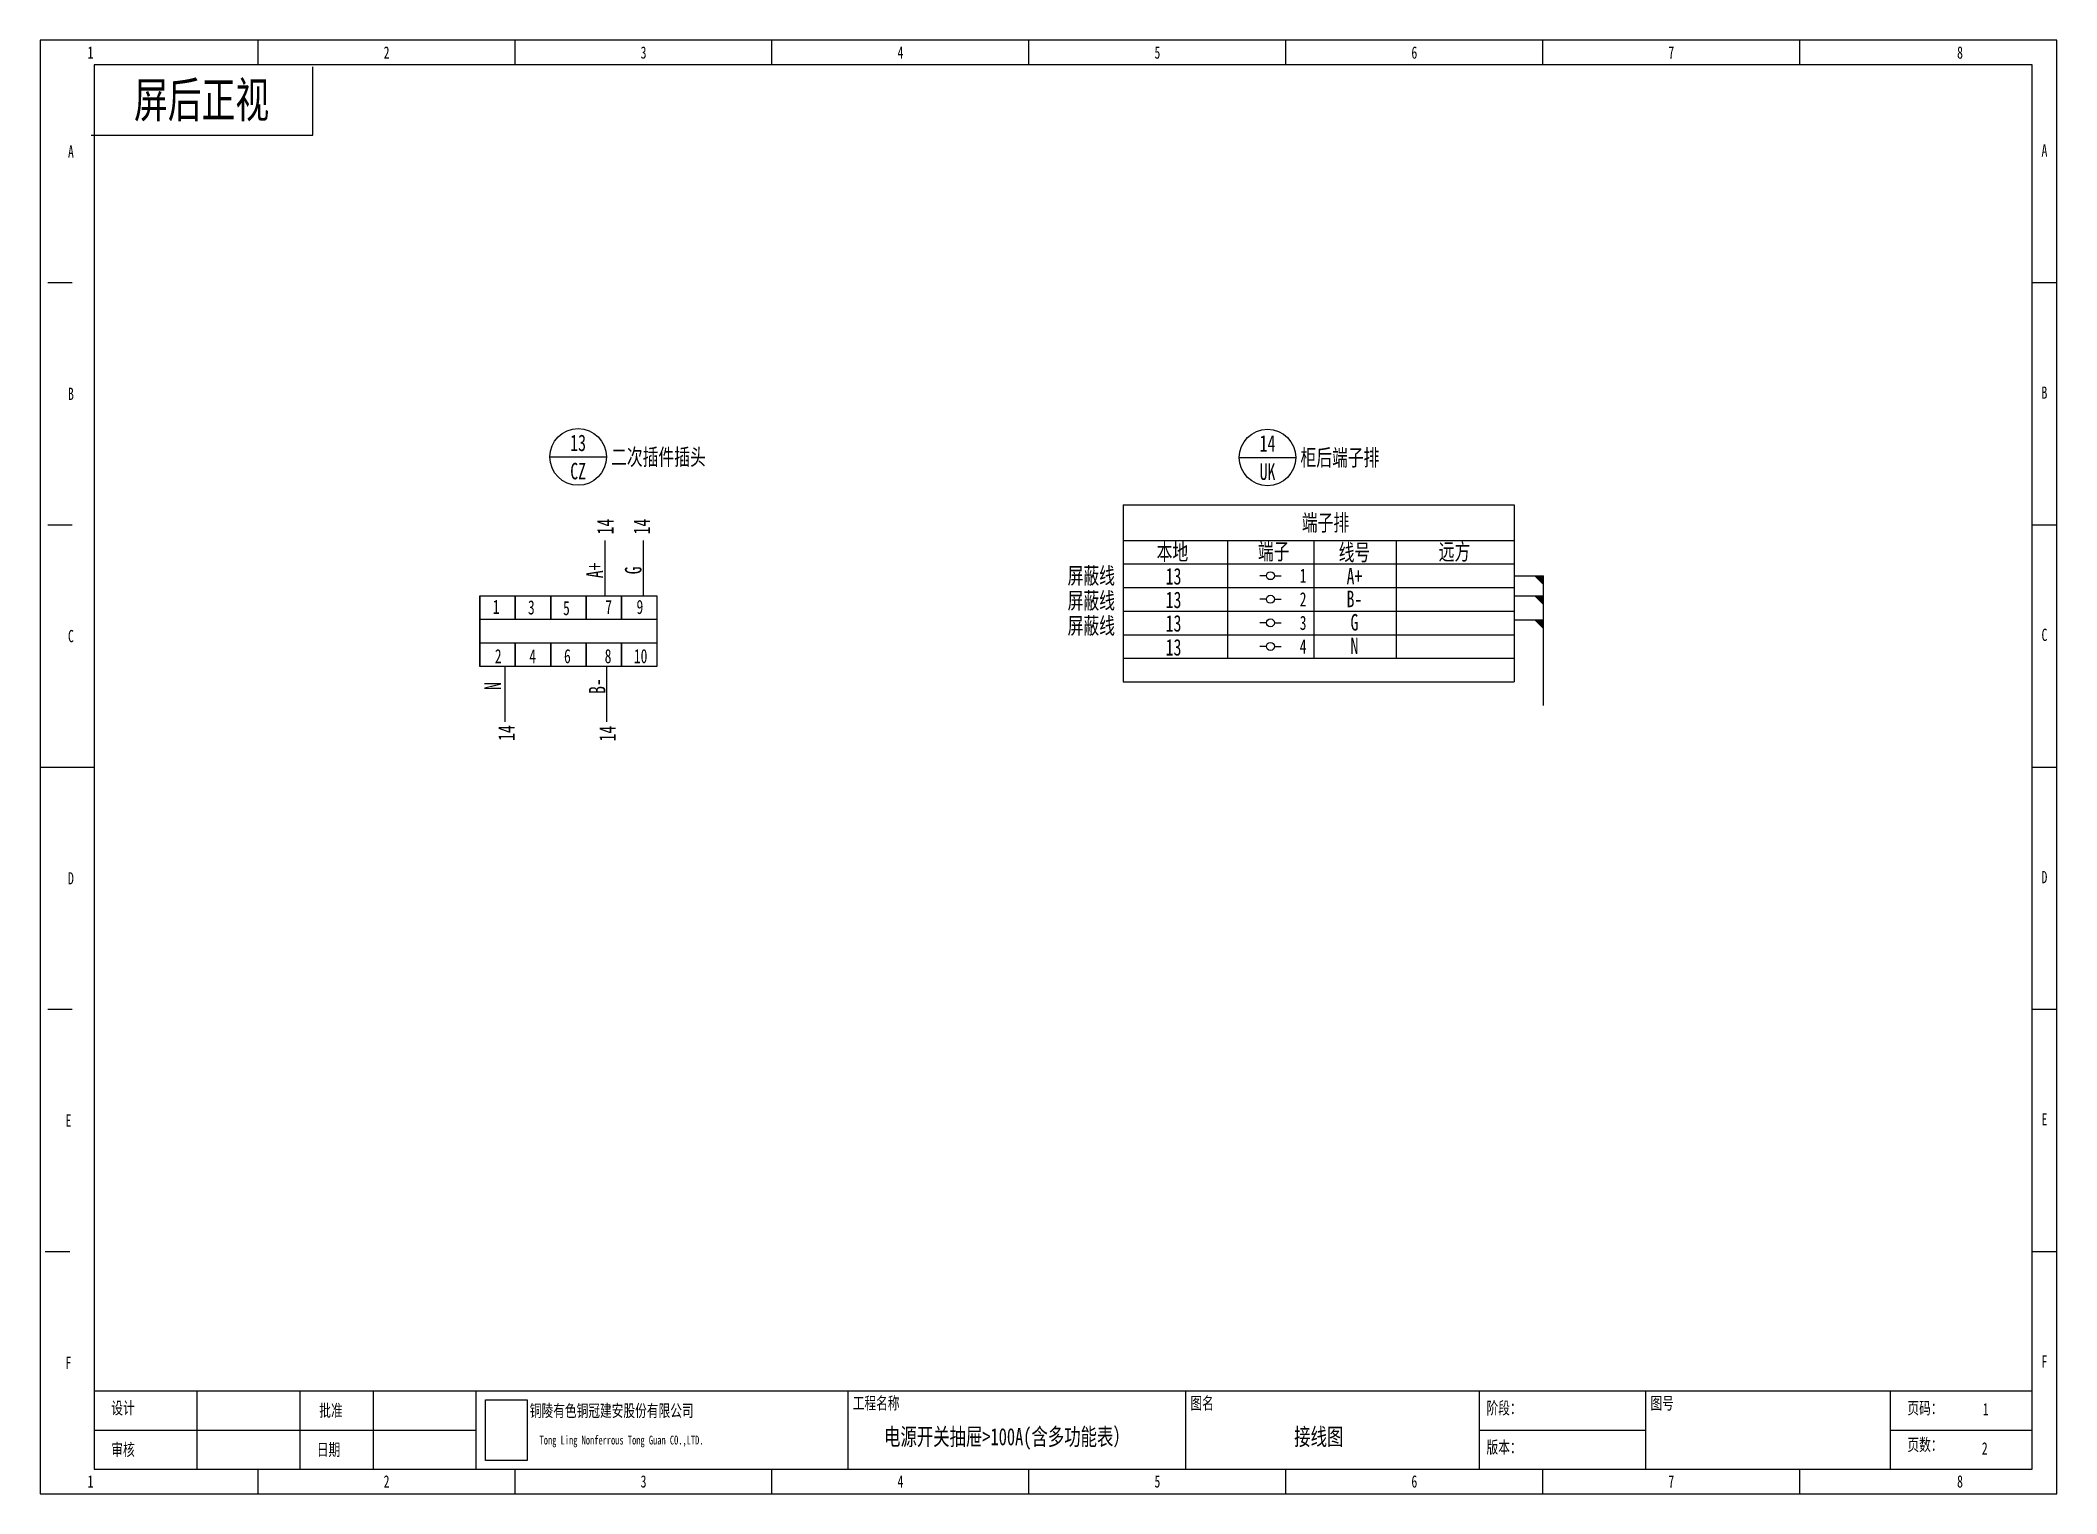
# Model space of a CAD drawing. Header units: millimetres. Extents: x 401220 to 2750366, y -101310 to 943175.
# Drawn here: x 1248799 to 1312994, y 121731 to 168007 of the extents above; entities that cross this region are included whole.
import ezdxf
from ezdxf.enums import TextEntityAlignment as Align

# ---------------------------------------------------------------- set-up
doc = ezdxf.new("R2010")
doc.units = ezdxf.units.MM
doc.styles.add('IDQSTYLE', font='NSimSun.ttf', dxfattribs={"width": 0.7})

msp = doc.modelspace()

# ---------------------------------------------------------------- texts
at = {"style": 'IDQSTYLE', "width": 0.7}
for s, p in [('1', (1250396.35291, 167306.07871)), ('2', (1259822.97101, 167306.07871)), ('3', (1268003.09416, 167306.07871)), ('4', (1276183.21731, 167306.07871)), ('5', (1284363.34046, 167306.07871)), ('6', (1292543.46361, 167306.07871)), ('7', (1300723.58676, 167306.07871)), ('8', (1309916.48706, 167306.07871)), ('A', (1249773.10543, 164150.88835)), ('A', (1312604.24181, 164189.84132)), ('B', (1249773.10543, 156438.20081)), ('B', (1312604.24181, 156477.15378)), ('C', (1249773.10543, 148725.51327)), ('C', (1312604.24181, 148764.46624)), ('D', (1249773.10543, 141012.82573)), ('D', (1312604.24181, 141051.7787)), ('E', (1249695.1995, 133300.13819)), ('E', (1312604.24181, 133339.09116)), ('F', (1249695.1995, 125587.45065)), ('F', (1312604.24181, 125626.40362)), ('1', (1250396.35291, 121809.01282)), ('2', (1259822.97101, 121809.01282)), ('3', (1268003.09416, 121809.01282)), ('4', (1276183.21731, 121809.01282)), ('5', (1284363.34046, 121809.01282)), ('6', (1292543.46361, 121809.01282)), ('7', (1300723.58676, 121809.01282)), ('8', (1309916.48706, 121809.01282))]:
    msp.add_text(s, height=390.30873, dxfattribs=at).set_placement(p, align=Align.BOTTOM_CENTER)
for s, height, p in [('屏后正视', 1126.384604, (1253934.25313, 166130.99256)), ('1', 450.55384, (1263312.96839, 149970.03569)), ('3', 450.55384, (1264430.70651, 149948.08059)), ('5', 450.55384, (1265548.2207, 149926.12548)), ('7', 450.55384, (1266893.03481, 149962.74971)), ('9', 450.55384, (1267888.05337, 149962.74971)), ('2', 450.55384, (1263377.2394, 148396.68974)), ('4', 450.55384, (1264474.15103, 148396.68974)), ('6', 450.55384, (1265579.79635, 148396.68974)), ('8', 450.55384, (1266874.67166, 148396.68974)), ('10', 450.553842, (1267911.34321, 148396.68974))]:
    msp.add_text(s, height=height, dxfattribs=at).set_placement(p, align=Align.MIDDLE)
for s, height, p in [('13', 525.646149, (1265921.1832, 155191.63454)), ('14', 525.646149, (1287869.21825, 155174.29957)), ('CZ', 525.646149, (1265921.1832, 154290.52686)), ('UK', 525.646149, (1287869.21825, 154273.19189)), ('端子排', 525.646149, (1289714.13949, 152649.43036)), ('13', 525.646149, (1284878.09663, 150942.83905)), ('1', 450.55384, (1289001.52918, 150959.85345)), ('13', 525.646149, (1284878.09663, 150191.91598)), ('2', 450.55384, (1289001.5292, 150208.93039)), ('13', 525.646149, (1284878.09667, 149444.85147)), ('3', 450.55384, (1289001.52922, 149458.00732)), ('13', 525.646149, (1284878.09667, 148681.08514)), ('@N421', 0.150185, (1289338.67801, 149458.00732)), ('4', 450.55384, (1289001.52924, 148707.08425)), ('电源开关抽屉>100A(含多功能表）', 546.4322263, (1279572.12547, 123546.20609)), ('接线图', 546.432226, (1289501.45521, 123546.20609))]:
    msp.add_text(s, height=height, dxfattribs=at).set_placement(p, align=Align.MIDDLE_CENTER)
for s, p in [('二次插件插头', (1266972.47549, 154741.0807)), ('柜后端子排', (1288920.51055, 154723.74573))]:
    msp.add_text(s, height=525.646149, dxfattribs=at).set_placement(p, align=Align.MIDDLE_LEFT)
for s, height, rotation, p in [('14', 525.646149, 89.9999984667, (1267048.09311, 152523.757)), ('14', 525.646149, 89.9999984667, (1268210.77927, 152523.757)), ('本地', 525.646149, 359.9999984659, (1284841.84474, 151456.38276)), ('端子', 525.646149, 359.9999984659, (1288066.80747, 151471.14714)), ('线号', 525.646149, 359.9999984659, (1290637.17533, 151441.29389)), ('远方', 525.646149, 359.9999984659, (1293821.83159, 151461.26816)), ('A+', 525.646149, 89.9999984667, (1266712.92511, 151130.26213)), ('G', 525.64615, 89.9999984667, (1267937.93217, 151130.26213)), ('屏蔽线', 525.646149, 359.9999984659, (1282258.86929, 150699.58453)), ('A+', 525.646149, 359.9999984659, (1290637.17533, 150683.16681)), ('屏蔽线', 525.646149, 359.9999984659, (1282258.86929, 149906.15444)), ('B-', 525.646149, 359.9999984659, (1290637.17533, 149958.00146)), ('屏蔽线', 525.646149, 359.9999984659, (1282258.86929, 149105.33568)), ('G', 525.64615, 359.9999984659, (1290637.17533, 149214.01935)), ('N', 525.64615, 359.9999984659, (1290637.17533, 148466.27609)), ('N', 525.64615, 89.9999984667, (1263463.54123, 147445.66634)), ('B-', 525.646149, 89.9999984667, (1266791.60691, 147445.66634)), ('14', 525.646149, 89.9999984667, (1263900.55932, 145949.59538)), ('14', 525.646149, 89.9999984667, (1267115.25693, 145932.28578))]:
    msp.add_text(s, height=height, rotation=rotation, dxfattribs=at).set_placement(p, align=Align.CENTER)
for s, p in [('设计', (1251058.55335, 124146.19086)), ('批准', (1257680.55781, 124068.28492)), ('工程名称', (1274664.05158, 124302.00273)), ('图名', (1285415.07058, 124302.00273)), ('阶段：', (1294841.68868, 124146.19086)), ('图号', (1300061.38631, 124302.00273)), ('页码：', (1308241.50946, 124146.19086)), ('审核', (1251058.55335, 122821.78997)), ('日期', (1257602.65187, 122821.78997)), ('版本：', (1294841.68868, 122899.6959)), ('页数：', (1308241.50946, 122977.60184))]:
    msp.add_text(s, height=390.308733, dxfattribs=at).set_placement(p, align=Align.BOTTOM_LEFT)
for s, height, p in [('铜陵有色铜冠建安股份有限公司', 390.3087331, (1264382.16845, 124569.14566)), ('Tong Ling Nonferrous Tong Guan CO.,LTD.', 281.0222878, (1264693.79219, 123578.22579))]:
    msp.add_text(s, height=height, dxfattribs=at).set_placement(p, align=Align.TOP_LEFT)
for s, p in [('1', (1310734.49937, 124224.09679)), ('2', (1310703.3641, 122977.60184))]:
    msp.add_text(s, height=390.30873, dxfattribs=at).set_placement(p, align=Align.CENTER)

# ---------------------------------------------------------------- linework, layer by layer
at = {"ltscale": 4}
for p, q in [((1255732.90944, 167228.17278), (1255732.90944, 168007.23212)), ((1263913.03259, 167228.17278), (1263913.03259, 168007.23212)), ((1272093.15574, 167228.17278), (1272093.15574, 168007.23212)), ((1280273.27888, 167228.17278), (1280273.27888, 168007.23212)), ((1288453.40203, 167228.17278), (1288453.40203, 168007.23212)), ((1296633.52518, 167228.17278), (1296633.52518, 168007.23212)), ((1304813.64833, 167228.17278), (1304813.64833, 168007.23212)), ((1249032.99905, 160294.54458), (1249812.0584, 160294.54458)), ((1312214.71213, 160294.54458), (1312993.77148, 160294.54458)), ((1249032.99905, 152581.85704), (1249812.0584, 152581.85704)), ((1312214.71213, 152581.85704), (1312993.77148, 152581.85704)), ((1287836.73632, 150961.1813), (1287625.62733, 150961.1813)), ((1288090.0671, 150961.1813), (1288301.17609, 150961.1813)), ((1287836.73634, 150210.25823), (1287625.62735, 150210.25823)), ((1288090.06712, 150210.25823), (1288301.17611, 150210.25823)), ((1287836.73636, 149459.33516), (1287625.62737, 149459.33516)), ((1288090.06714, 149459.33516), (1288301.17613, 149459.33516)), ((1287836.73632, 148708.41209), (1287625.62733, 148708.41209)), ((1287836.73632, 148708.41209), (1287625.62733, 148708.41209)), ((1288090.0671, 148708.41209), (1288301.17609, 148708.41209)), ((1288090.0671, 148708.41209), (1288301.17609, 148708.41209)), ((1248799.28125, 144869.1695), (1250513.21181, 144869.1695)), ((1312214.71213, 144869.1695), (1312993.77148, 144869.1695)), ((1249032.99905, 137156.48196), (1249812.0584, 137156.48196)), ((1312214.71213, 137156.48196), (1312993.77148, 137156.48196)), ((1248955.09312, 129443.79442), (1249734.15246, 129443.79442)), ((1312214.71213, 129443.79442), (1312993.77148, 129443.79442)), ((1250513.21181, 125003.15614), (1312214.71213, 125003.15614)), ((1253785.26107, 125003.15614), (1253785.26107, 122510.16623)), ((1257057.31033, 125003.15614), (1257057.31033, 122510.16623)), ((1259394.48837, 125003.15614), (1259394.48837, 122510.16623)), ((1262666.53763, 125003.15614), (1262666.53763, 122510.16623)), ((1274508.23971, 125003.15614), (1274508.23971, 122510.16623)), ((1285259.25871, 125003.15614), (1285259.25871, 122510.16623)), ((1294607.97088, 125003.15614), (1294607.97088, 122510.16623)), ((1299905.57444, 125003.15614), (1299905.57444, 122510.16623)), ((1307696.16792, 125003.15614), (1307696.16792, 122510.16623)), ((1250513.21181, 123756.66119), (1262666.53763, 123756.66119)), ((1294607.97088, 123756.66119), (1299905.57444, 123756.66119)), ((1307696.16792, 123756.66119), (1312214.71213, 123756.66119)), ((1255732.90944, 121731.10688), (1255732.90944, 122510.16623)), ((1263913.03259, 121731.10688), (1263913.03259, 122510.16623)), ((1272093.15574, 121731.10688), (1272093.15574, 122510.16623)), ((1280273.27888, 121731.10688), (1280273.27888, 122510.16623)), ((1288453.40203, 121731.10688), (1288453.40203, 122510.16623)), ((1296633.52518, 121731.10688), (1296633.52518, 122510.16623)), ((1304813.64833, 121731.10688), (1304813.64833, 122510.16623))]:
    msp.add_line(p, q, dxfattribs=at)
for p, q in [((1250419.71215, 164985.50395), (1257472.75798, 164985.50395)), ((1265020.07551, 154741.0807), (1266822.29088, 154741.0807)), ((1286968.11057, 154723.74573), (1288770.32593, 154723.74573)), ((1283276.19142, 153212.62266), (1283276.19145, 152086.23806)), ((1283276.19142, 153212.62266), (1295290.96054, 153212.62266)), ((1283706.75492, 153212.62266), (1295721.52404, 153212.62266)), ((1295721.52404, 153212.62266), (1295721.52407, 152086.23806)), ((1266777.55737, 150321.21061), (1266777.55737, 152080.75856)), ((1268005.99801, 150321.21061), (1268005.99801, 152080.75856)), ((1283276.19145, 152086.23806), (1295721.52407, 152086.23806)), ((1283276.19145, 152086.23806), (1283276.19147, 151335.31499)), ((1286598.15313, 152086.23806), (1286598.15315, 151335.31499)), ((1289338.67795, 152086.23806), (1289338.67797, 151335.31499)), ((1291968.14494, 152086.23806), (1291968.14496, 151335.31499)), ((1295721.52407, 152086.23806), (1295721.52409, 151335.31499)), ((1283276.19145, 151335.31499), (1283276.19147, 150584.39192)), ((1283276.19145, 151335.31499), (1283276.19147, 150584.39192)), ((1283276.19145, 151335.31499), (1295290.96057, 151335.31499)), ((1283706.75495, 151335.31499), (1295721.52407, 151335.31499)), ((1286598.15315, 151335.31499), (1286598.15317, 150584.39192)), ((1289338.67797, 151335.31499), (1289338.67799, 150584.39192)), ((1291966.90872, 151335.31499), (1291966.90874, 150584.39192)), ((1295721.52404, 150959.85345), (1296653.91983, 150959.85345)), ((1295721.52407, 151335.31499), (1295721.52409, 150584.39192)), ((1295721.52407, 151335.31499), (1295721.52409, 150584.39192)), ((1296653.91983, 146831.21766), (1296653.91983, 150959.85345)), ((1262794.85655, 150321.21061), (1263545.77962, 150321.21061)), ((1262794.85655, 149570.28754), (1262794.85655, 150321.21061)), ((1262794.85655, 150321.21061), (1262794.85655, 148068.4414)), ((1262794.85655, 150321.21061), (1263545.77962, 150321.21061)), ((1262794.85655, 149570.28754), (1262794.85655, 150321.21061)), ((1262794.85655, 150321.21061), (1262794.85655, 148068.4414)), ((1263545.77962, 150321.21061), (1264296.70269, 150321.21061)), ((1263545.77962, 150321.21061), (1264296.70269, 150321.21061)), ((1264296.70269, 150321.21061), (1265047.62576, 150321.21061)), ((1264296.70269, 150321.21061), (1265047.62576, 150321.21061)), ((1265047.62576, 150321.21061), (1265798.54883, 150321.21061)), ((1265047.62576, 150321.21061), (1265798.54883, 150321.21061)), ((1265798.54883, 150321.21061), (1266549.4719, 150321.21061)), ((1265798.54883, 150321.21061), (1266549.4719, 150321.21061)), ((1266549.4719, 150321.21061), (1267300.39497, 150321.21061)), ((1266549.4719, 150321.21061), (1267300.39497, 150321.21061)), ((1267300.39497, 150321.21061), (1268051.31804, 150321.21061)), ((1267300.39497, 150321.21061), (1268051.31804, 150321.21061)), ((1283276.19147, 150584.39192), (1283276.19149, 149833.46885)), ((1283276.19147, 150584.39192), (1283276.19149, 149833.46885)), ((1283276.19147, 150584.39192), (1295290.96059, 150584.39192)), ((1283706.75497, 150584.39192), (1295721.52409, 150584.39192)), ((1286598.15317, 150584.39192), (1286598.15319, 149833.46885)), ((1289338.67799, 150584.39192), (1289338.67801, 149833.46885)), ((1291966.90874, 150584.39192), (1291966.90876, 149833.46885)), ((1295721.52401, 150319.78751), (1296653.91981, 150319.78751)), ((1295721.52409, 150584.39192), (1295721.52411, 149833.46885)), ((1295721.52409, 150584.39192), (1295721.52411, 149833.46885)), ((1283276.19149, 149833.46885), (1283276.19151, 149082.54578)), ((1283276.19149, 149833.46885), (1283276.19151, 149082.54578)), ((1283276.19149, 149833.46885), (1295290.96061, 149833.46885)), ((1283706.75499, 149833.46885), (1295721.52411, 149833.46885)), ((1286598.15319, 149833.46885), (1286598.15321, 149082.54578)), ((1289338.67801, 149833.46885), (1289338.67803, 149082.54578)), ((1291966.90876, 149833.46885), (1291966.90878, 149082.54578)), ((1295721.52411, 149833.46885), (1295721.52413, 149082.54578)), ((1295721.52411, 149833.46885), (1295721.52413, 149082.54578)), ((1263545.77962, 149570.28754), (1262794.85655, 149570.28754)), ((1263545.77962, 149570.28754), (1262794.85655, 149570.28754)), ((1264296.70269, 149570.28754), (1263545.77962, 149570.28754)), ((1264296.70269, 149570.28754), (1263545.77962, 149570.28754)), ((1265047.62576, 149570.28754), (1264296.70269, 149570.28754)), ((1265047.62576, 149570.28754), (1264296.70269, 149570.28754)), ((1265798.54883, 149570.28754), (1265047.62576, 149570.28754)), ((1265798.54883, 149570.28754), (1265047.62576, 149570.28754)), ((1266549.4719, 149570.28754), (1265798.54883, 149570.28754)), ((1266549.4719, 149570.28754), (1265798.54883, 149570.28754)), ((1267300.39497, 149570.28754), (1266549.4719, 149570.28754)), ((1267300.39497, 149570.28754), (1266549.4719, 149570.28754)), ((1268051.31804, 149570.28754), (1267300.39497, 149570.28754)), ((1268051.31804, 149570.28754), (1267300.39497, 149570.28754)), ((1283276.19151, 149082.54578), (1283276.19153, 148331.62271)), ((1283276.19151, 149082.54578), (1283276.19153, 148331.62271)), ((1283276.19151, 149082.54578), (1295290.96063, 149082.54578)), ((1283706.75501, 149082.54578), (1295721.52413, 149082.54578)), ((1286598.15321, 149082.54578), (1286598.15323, 148331.62271)), ((1289338.67803, 149082.54578), (1289338.67805, 148331.62271)), ((1291966.90878, 149082.54578), (1291966.9088, 148331.62271)), ((1295721.52404, 149554.52047), (1296653.91983, 149554.52047)), ((1295721.52413, 149082.54578), (1295721.52415, 148331.62271)), ((1295721.52413, 149082.54578), (1295721.52415, 148331.62271)), ((1262794.85655, 148819.36447), (1263545.77962, 148819.36447)), ((1262794.85655, 148068.4414), (1262794.85655, 148819.36447)), ((1262794.85655, 148819.36447), (1263545.77962, 148819.36447)), ((1262794.85655, 148068.4414), (1262794.85655, 148819.36447)), ((1262794.85655, 148819.36447), (1263545.77962, 148819.36447)), ((1262794.85655, 148068.4414), (1262794.85655, 148819.36447)), ((1262794.85655, 148819.36447), (1263545.77962, 148819.36447)), ((1262794.85655, 148068.4414), (1262794.85655, 148819.36447)), ((1263545.77962, 148819.36447), (1264296.70269, 148819.36447)), ((1263545.77962, 148819.36447), (1264296.70269, 148819.36447)), ((1263545.77962, 148819.36447), (1264296.70269, 148819.36447)), ((1263545.77962, 148819.36447), (1264296.70269, 148819.36447)), ((1264296.70269, 148819.36447), (1265047.62576, 148819.36447)), ((1264296.70269, 148819.36447), (1265047.62576, 148819.36447)), ((1264296.70269, 148819.36447), (1265047.62576, 148819.36447)), ((1264296.70269, 148819.36447), (1265047.62576, 148819.36447)), ((1265047.62576, 148819.36447), (1265798.54883, 148819.36447)), ((1265047.62576, 148819.36447), (1265798.54883, 148819.36447)), ((1265047.62576, 148819.36447), (1265798.54883, 148819.36447)), ((1265047.62576, 148819.36447), (1265798.54883, 148819.36447)), ((1265798.54883, 148819.36447), (1266549.4719, 148819.36447)), ((1265798.54883, 148819.36447), (1266549.4719, 148819.36447)), ((1265798.54883, 148819.36447), (1266549.4719, 148819.36447)), ((1265798.54883, 148819.36447), (1266549.4719, 148819.36447)), ((1266549.4719, 148819.36447), (1267300.39497, 148819.36447)), ((1266549.4719, 148819.36447), (1267300.39497, 148819.36447)), ((1266549.4719, 148819.36447), (1267300.39497, 148819.36447)), ((1266549.4719, 148819.36447), (1267300.39497, 148819.36447)), ((1267300.39497, 148819.36447), (1268051.31804, 148819.36447)), ((1267300.39497, 148819.36447), (1268051.31804, 148819.36447)), ((1267300.39497, 148819.36447), (1268051.31804, 148819.36447)), ((1267300.39497, 148819.36447), (1268051.31804, 148819.36447)), ((1283276.19153, 148331.62271), (1283276.19155, 147580.69964)), ((1283276.19153, 148331.62271), (1283276.19155, 147580.69964)), ((1283276.19153, 148331.62271), (1295290.96065, 148331.62271)), ((1283706.75503, 148331.62271), (1295721.52415, 148331.62271)), ((1295721.52415, 148331.62271), (1295721.52417, 147580.69964)), ((1295721.52415, 148331.62271), (1295721.52417, 147580.69964)), ((1263545.77962, 148068.4414), (1262794.85655, 148068.4414)), ((1263545.77962, 148068.4414), (1262794.85655, 148068.4414)), ((1263545.77962, 148068.4414), (1262794.85655, 148068.4414)), ((1263545.77962, 148068.4414), (1262794.85655, 148068.4414)), ((1264296.70269, 148068.4414), (1263545.77962, 148068.4414)), ((1264296.70269, 148068.4414), (1263545.77962, 148068.4414)), ((1264296.70269, 148068.4414), (1263545.77962, 148068.4414)), ((1264296.70269, 148068.4414), (1263545.77962, 148068.4414)), ((1263595.94704, 146308.89345), (1263595.94704, 148068.4414)), ((1265047.62576, 148068.4414), (1264296.70269, 148068.4414)), ((1265047.62576, 148068.4414), (1264296.70269, 148068.4414)), ((1265047.62576, 148068.4414), (1264296.70269, 148068.4414)), ((1265047.62576, 148068.4414), (1264296.70269, 148068.4414)), ((1265798.54883, 148068.4414), (1265047.62576, 148068.4414)), ((1265798.54883, 148068.4414), (1265047.62576, 148068.4414)), ((1265798.54883, 148068.4414), (1265047.62576, 148068.4414)), ((1265798.54883, 148068.4414), (1265047.62576, 148068.4414)), ((1266549.4719, 148068.4414), (1265798.54883, 148068.4414)), ((1266549.4719, 148068.4414), (1265798.54883, 148068.4414)), ((1266549.4719, 148068.4414), (1265798.54883, 148068.4414)), ((1266549.4719, 148068.4414), (1265798.54883, 148068.4414)), ((1266835.67256, 146308.89345), (1266835.67256, 148068.4414)), ((1267844.34721, 148068.4414), (1267093.42414, 148068.4414)), ((1267844.34721, 148068.4414), (1267093.42414, 148068.4414)), ((1267844.34721, 148068.4414), (1267093.42414, 148068.4414)), ((1267844.34721, 148068.4414), (1267093.42414, 148068.4414)), ((1283276.19155, 147580.69964), (1295721.52417, 147580.69998))]:
    msp.add_line(p, q)
for points in [[(1248799.28125, 121731.10688), (1312993.77148, 121731.10688), (1312993.77148, 168007.23212), (1248799.28125, 168007.23212)], [(1250513.21181, 122510.16623), (1312214.71213, 122510.16623), (1312214.71213, 167228.17278), (1250513.21181, 167228.17278)]]:
    msp.add_lwpolyline(points, close=True, dxfattribs=at)
msp.add_lwpolyline([(1257472.75798, 164985.50395), (1257472.75798, 167167.92793)])
for points in [[(1262794.85655, 150321.21061), (1263921.24116, 150321.21061), (1263921.24116, 149570.28754), (1262794.85655, 149570.28754)], [(1268426.77957, 148068.4414), (1262794.85655, 148068.4414), (1262794.85655, 150321.21061), (1268426.77957, 150321.21061)], [(1262794.85655, 150321.21061), (1263921.24116, 150321.21061), (1263921.24116, 149570.28754), (1262794.85655, 149570.28754)], [(1268426.77957, 148068.4414), (1262794.85655, 148068.4414), (1262794.85655, 150321.21061), (1268426.77957, 150321.21061)], [(1263921.24116, 150321.21061), (1265047.62576, 150321.21061), (1265047.62576, 149570.28754), (1263921.24116, 149570.28754)], [(1263921.24116, 150321.21061), (1265047.62576, 150321.21061), (1265047.62576, 149570.28754), (1263921.24116, 149570.28754)], [(1265047.62576, 150321.21061), (1266174.01037, 150321.21061), (1266174.01037, 149570.28754), (1265047.62576, 149570.28754)], [(1265047.62576, 150321.21061), (1266174.01037, 150321.21061), (1266174.01037, 149570.28754), (1265047.62576, 149570.28754)], [(1266174.01037, 150321.21061), (1267300.39497, 150321.21061), (1267300.39497, 149570.28754), (1266174.01037, 149570.28754)], [(1266174.01037, 150321.21061), (1267300.39497, 150321.21061), (1267300.39497, 149570.28754), (1266174.01037, 149570.28754)], [(1267300.39497, 150321.21061), (1268426.77957, 150321.21061), (1268426.77957, 149570.28754), (1267300.39497, 149570.28754)], [(1267300.39497, 150321.21061), (1268426.77957, 150321.21061), (1268426.77957, 149570.28754), (1267300.39497, 149570.28754)], [(1262794.85655, 148819.36447), (1263921.24116, 148819.36447), (1263921.24116, 148068.4414), (1262794.85655, 148068.4414)], [(1262794.85655, 148819.36447), (1263921.24116, 148819.36447), (1263921.24116, 148068.4414), (1262794.85655, 148068.4414)], [(1263921.24116, 148819.36447), (1265047.62576, 148819.36447), (1265047.62576, 148068.4414), (1263921.24116, 148068.4414)], [(1263921.24116, 148819.36447), (1265047.62576, 148819.36447), (1265047.62576, 148068.4414), (1263921.24116, 148068.4414)], [(1265047.62576, 148819.36447), (1266174.01037, 148819.36447), (1266174.01037, 148068.4414), (1265047.62576, 148068.4414)], [(1265047.62576, 148819.36447), (1266174.01037, 148819.36447), (1266174.01037, 148068.4414), (1265047.62576, 148068.4414)], [(1266174.01037, 148819.36447), (1267300.39497, 148819.36447), (1267300.39497, 148068.4414), (1266174.01037, 148068.4414)], [(1266174.01037, 148819.36447), (1267300.39497, 148819.36447), (1267300.39497, 148068.4414), (1266174.01037, 148068.4414)], [(1267300.39497, 148819.36447), (1268426.77957, 148819.36447), (1268426.77957, 148068.4414), (1267300.39497, 148068.4414)], [(1267300.39497, 148819.36447), (1268426.77957, 148819.36447), (1268426.77957, 148068.4414), (1267300.39497, 148068.4414)], [(1262971.35778, 124719.96993), (1264300.93831, 124719.96993), (1264300.93831, 122792.73534), (1262971.35778, 122792.73534)]]:
    msp.add_lwpolyline(points, close=True)
for centre in [(1265921.1832, 154741.0807), (1287869.21825, 154723.74573)]:
    msp.add_circle(centre, 901.10768)
for centre in [(1287963.40171, 150961.1813), (1287963.40173, 150210.25823), (1287963.40175, 149459.33516), (1287963.40171, 148708.41209), (1287963.40171, 148708.41209)]:
    msp.add_circle(centre, 126.66539, dxfattribs=at)
for points in [[(1296653.91983, 150959.85345), (1296653.91983, 150659.48423), (1296353.5506, 150959.85345)], [(1296653.91981, 150319.78751), (1296653.91981, 150019.41829), (1296353.55058, 150319.78751)], [(1296653.91983, 149554.52047), (1296653.91983, 149254.15124), (1296353.5506, 149554.52047)]]:
    msp.add_solid(points)

msp.set_redraw_order([(e.dxf.handle, doc.entitydb.next_handle()) for e in msp.query("TEXT MTEXT ATTDEF DIMENSION ARC_DIMENSION")])  # texts and dimensions are drawn at this point

doc.saveas('drawing.dxf')
